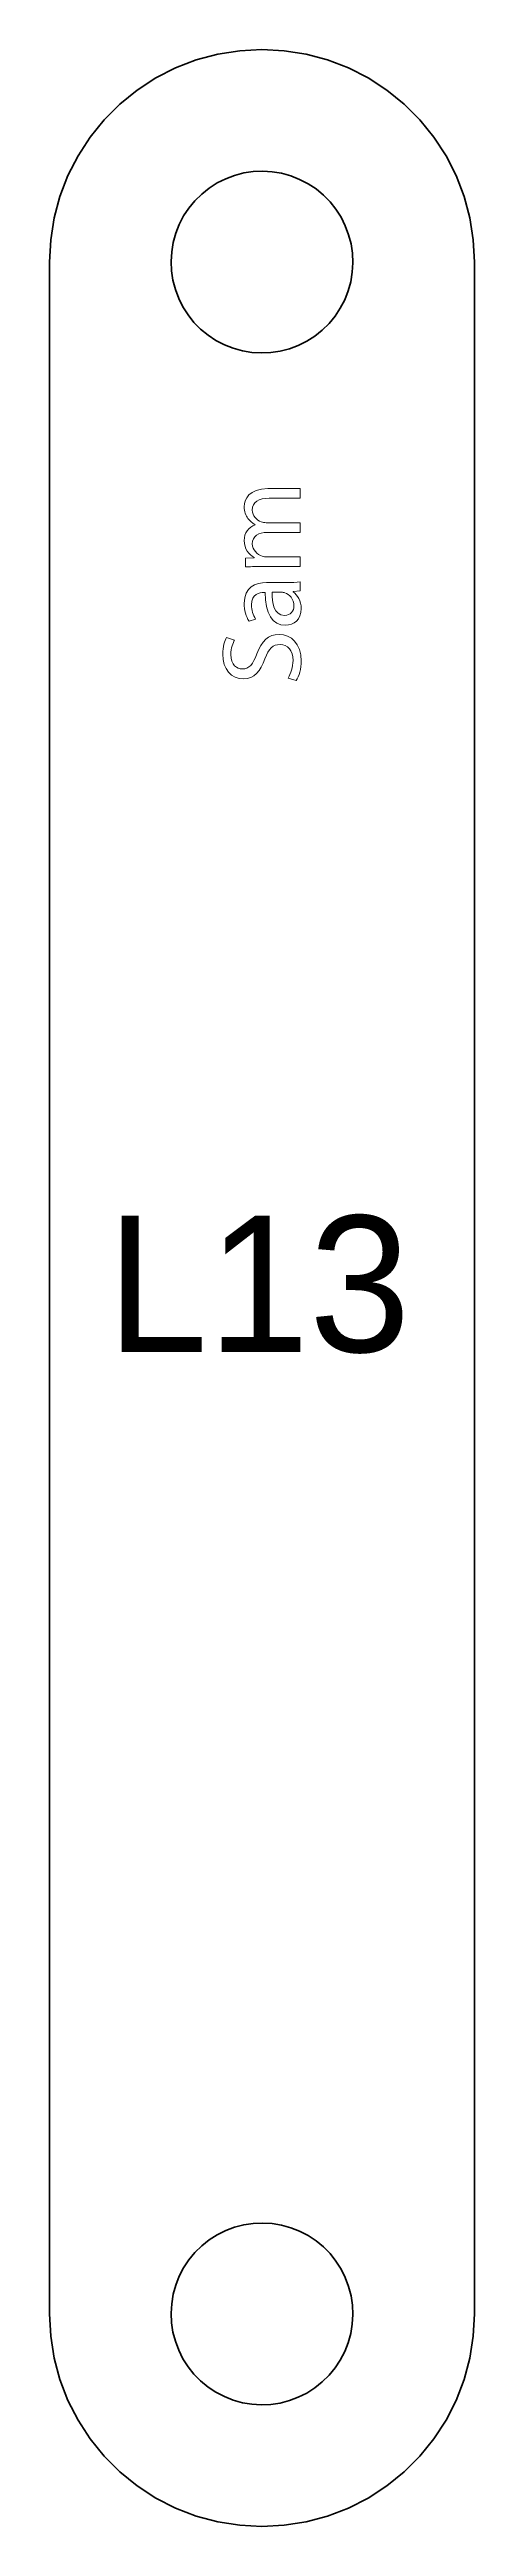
# Model space of a CAD drawing. Header units: millimetres. Extents: x 4 to 295, y -240 to -4.
# Drawn here: x 285.3 to 294.7, y -239.8 to -185.3 of the extents above; entities that cross this region are included whole.
import ezdxf

# ---------------------------------------------------------------- set-up
doc = ezdxf.new("R2010")
doc.units = ezdxf.units.MM
doc.header["$MEASUREMENT"] = 0
doc.layers.add('Layer 1', color=7, linetype='Continuous', lineweight=0)

msp = doc.modelspace()

# ---------------------------------------------------------------- texts
at = {"layer": 'Layer 1', "insert": (286.596, -214.029), "char_height": 0.2, "attachment_point": 7}
msp.add_mtext('\\C240;\\c2366701;\\FMyriad Pro|b0|i0|c1;\\H2.997200;\\W1.000000;L13', dxfattribs=at)

# ---------------------------------------------------------------- blocks, each defined once
blk = doc.blocks.new('Block_12')
at = {"layer": 'Layer 1', "color": 240, "lineweight": 0, "true_color": 0xff1c24}
for points, knots in [([(289.977, -196.708), (289.852, -196.708), (289.751, -196.71), (289.651, -196.717), (289.651, -196.717), (289.651, -196.526), (289.651, -196.526), (289.651, -196.526), (289.845, -196.516), (289.845, -196.516), (289.845, -196.516), (289.845, -196.509), (289.845, -196.509), (289.731, -196.442), (289.624, -196.33), (289.624, -196.132), (289.624, -195.968), (289.723, -195.843), (289.865, -195.791), (289.865, -195.791), (289.865, -195.786), (289.865, -195.786), (289.798, -195.749), (289.746, -195.702), (289.708, -195.652), (289.654, -195.58), (289.624, -195.501), (289.624, -195.387), (289.624, -195.228), (289.728, -194.992), (290.145, -194.992), (290.145, -194.992), (290.853, -194.992), (290.853, -194.992), (290.853, -194.992), (290.853, -195.205), (290.853, -195.205), (290.853, -195.205), (290.173, -195.205), (290.173, -195.205), (289.942, -195.205), (289.803, -195.29), (289.803, -195.466), (289.803, -195.59), (289.895, -195.687), (290.001, -195.724), (290.031, -195.734), (290.071, -195.742), (290.111, -195.742), (290.111, -195.742), (290.853, -195.742), (290.853, -195.742), (290.853, -195.742), (290.853, -195.955), (290.853, -195.955), (290.853, -195.955), (290.133, -195.955), (290.133, -195.955), (289.942, -195.955), (289.803, -196.04), (289.803, -196.206), (289.803, -196.343), (289.912, -196.442), (290.021, -196.477), (290.054, -196.489), (290.091, -196.494), (290.128, -196.494), (290.128, -196.494), (290.853, -196.494), (290.853, -196.494), (290.853, -196.494), (290.853, -196.708), (290.853, -196.708), (290.853, -196.708), (289.977, -196.708), (289.977, -196.708)], [0, 0, 0, 0, 1, 1, 1, 2, 2, 2, 3, 3, 3, 4, 4, 4, 5, 5, 5, 6, 6, 6, 7, 7, 7, 8, 8, 8, 9, 9, 9, 10, 10, 10, 11, 11, 11, 12, 12, 12, 13, 13, 13, 14, 14, 14, 15, 15, 15, 16, 16, 16, 17, 17, 17, 18, 18, 18, 19, 19, 19, 20, 20, 20, 21, 21, 21, 22, 22, 22, 23, 23, 23, 24, 24, 24, 25, 25, 25, 25]), ([(290.853, -197.24), (290.853, -197.24), (290.702, -197.257), (290.702, -197.257), (290.702, -197.257), (290.702, -197.265), (290.702, -197.265), (290.796, -197.331), (290.88, -197.461), (290.88, -197.632), (290.88, -197.875), (290.709, -197.999), (290.535, -197.999), (290.245, -197.999), (290.086, -197.741), (290.088, -197.277), (290.088, -197.277), (290.063, -197.277), (290.063, -197.277), (289.964, -197.277), (289.785, -197.304), (289.785, -197.55), (289.785, -197.662), (289.82, -197.778), (289.875, -197.863), (289.875, -197.863), (289.731, -197.912), (289.731, -197.912), (289.666, -197.813), (289.624, -197.669), (289.624, -197.518), (289.624, -197.15), (289.875, -197.061), (290.116, -197.061), (290.116, -197.061), (290.565, -197.061), (290.565, -197.061), (290.669, -197.061), (290.771, -197.056), (290.853, -197.041), (290.853, -197.041), (290.853, -197.24), (290.853, -197.24)], [0, 0, 0, 0, 1, 1, 1, 2, 2, 2, 3, 3, 3, 4, 4, 4, 5, 5, 5, 6, 6, 6, 7, 7, 7, 8, 8, 8, 9, 9, 9, 10, 10, 10, 11, 11, 11, 12, 12, 12, 13, 13, 13, 14, 14, 14, 14]), ([(290.24, -197.272), (290.235, -197.51), (290.277, -197.781), (290.51, -197.781), (290.652, -197.781), (290.719, -197.686), (290.719, -197.575), (290.719, -197.418), (290.62, -197.319), (290.518, -197.284), (290.496, -197.277), (290.471, -197.272), (290.448, -197.272), (290.448, -197.272), (290.24, -197.272), (290.24, -197.272)], [0, 0, 0, 0, 1, 1, 1, 2, 2, 2, 3, 3, 3, 4, 4, 4, 5, 5, 5, 5]), ([(290.59, -199.16), (290.649, -199.063), (290.699, -198.921), (290.699, -198.772), (290.699, -198.551), (290.582, -198.422), (290.413, -198.422), (290.257, -198.422), (290.168, -198.512), (290.081, -198.738), (289.984, -199.011), (289.843, -199.179), (289.607, -199.179), (289.346, -199.179), (289.152, -198.964), (289.152, -198.638), (289.152, -198.467), (289.192, -198.343), (289.234, -198.268), (289.234, -198.268), (289.41, -198.328), (289.41, -198.328), (289.381, -198.383), (289.331, -198.494), (289.331, -198.646), (289.331, -198.874), (289.467, -198.961), (289.582, -198.961), (289.738, -198.961), (289.815, -198.859), (289.905, -198.628), (290.014, -198.345), (290.15, -198.201), (290.396, -198.201), (290.654, -198.201), (290.878, -198.392), (290.878, -198.787), (290.878, -198.949), (290.831, -199.125), (290.771, -199.214), (290.771, -199.214), (290.59, -199.16), (290.59, -199.16)], [0, 0, 0, 0, 1, 1, 1, 2, 2, 2, 3, 3, 3, 4, 4, 4, 5, 5, 5, 6, 6, 6, 7, 7, 7, 8, 8, 8, 9, 9, 9, 10, 10, 10, 11, 11, 11, 12, 12, 12, 13, 13, 13, 14, 14, 14, 14])]:
    blk.add_open_spline(points, degree=3, knots=knots, dxfattribs=at)

# ---------------------------------------------------------------- linework, layer by layer
at = {"layer": 'Layer 1', "color": 18, "lineweight": 35, "true_color": 0x000000}
for points in [[(294.692, -235.15), (294.667, -235.639), (294.59, -236.122), (294.463, -236.595), (294.288, -237.052), (294.066, -237.488), (293.799, -237.898), (293.491, -238.279), (293.145, -238.625), (292.765, -238.933), (292.354, -239.2), (291.918, -239.422), (291.461, -239.597), (290.988, -239.724), (290.505, -239.8), (290.016, -239.826), (289.528, -239.8), (289.044, -239.724), (288.571, -239.597), (288.114, -239.422), (287.678, -239.2), (287.268, -238.933), (286.887, -238.625), (286.541, -238.279), (286.233, -237.898), (285.967, -237.488), (285.744, -237.052), (285.569, -236.595), (285.442, -236.122), (285.366, -235.639), (285.34, -235.15), (285.34, -190.009), (285.366, -189.52), (285.442, -189.037), (285.569, -188.564), (285.744, -188.107), (285.967, -187.671), (286.233, -187.261), (286.541, -186.88), (286.887, -186.534), (287.268, -186.226), (287.678, -185.959), (288.114, -185.737), (288.571, -185.562), (289.044, -185.435), (289.528, -185.359), (290.016, -185.333), (290.505, -185.359), (290.988, -185.435), (291.461, -185.562), (291.918, -185.737), (292.354, -185.959), (292.765, -186.226), (293.145, -186.534), (293.491, -186.88), (293.799, -187.261), (294.066, -187.671), (294.288, -188.107), (294.463, -188.564), (294.59, -189.037), (294.667, -189.52), (294.692, -190.009)], [(291.85, -189.21), (291.756, -189.023), (291.644, -188.847), (291.513, -188.683), (291.367, -188.534), (291.205, -188.401), (291.03, -188.285), (290.845, -188.189), (290.65, -188.112), (290.448, -188.056), (290.241, -188.022), (290.033, -188.009), (289.823, -188.018), (289.616, -188.049), (289.414, -188.102), (289.218, -188.175), (289.03, -188.269), (288.854, -188.382), (288.69, -188.512), (288.541, -188.659), (288.408, -188.82), (288.292, -188.995), (288.196, -189.181), (288.119, -189.376), (288.063, -189.577), (288.029, -189.784), (288.016, -189.993), (288.026, -190.202), (288.057, -190.409), (288.109, -190.612), (288.183, -190.808), (288.276, -190.995), (288.389, -191.172), (288.519, -191.335), (288.666, -191.485), (288.828, -191.618), (289.002, -191.733), (289.188, -191.83), (289.383, -191.906), (289.585, -191.962), (289.791, -191.996), (290, -192.009), (290.209, -192), (290.416, -191.969), (290.619, -191.916), (290.815, -191.843), (291.002, -191.749), (291.179, -191.637), (291.342, -191.506), (291.492, -191.359), (291.625, -191.198), (291.74, -191.023), (291.837, -190.837), (291.913, -190.643), (291.969, -190.441), (292.004, -190.234), (292.016, -190.025), (292.007, -189.816), (291.976, -189.609), (291.923, -189.407)], [(291.85, -234.351), (291.756, -234.164), (291.644, -233.988), (291.513, -233.824), (291.367, -233.675), (291.205, -233.541), (291.03, -233.426), (290.845, -233.329), (290.65, -233.253), (290.448, -233.197), (290.241, -233.163), (290.033, -233.15), (289.823, -233.159), (289.616, -233.19), (289.414, -233.243), (289.218, -233.316), (289.03, -233.41), (288.854, -233.522), (288.69, -233.653), (288.541, -233.8), (288.408, -233.961), (288.292, -234.136), (288.196, -234.322), (288.119, -234.517), (288.063, -234.718), (288.029, -234.925), (288.016, -235.134), (288.026, -235.343), (288.057, -235.55), (288.109, -235.753), (288.183, -235.949), (288.276, -236.136), (288.389, -236.312), (288.519, -236.476), (288.666, -236.625), (288.828, -236.758), (289.002, -236.874), (289.188, -236.97), (289.383, -237.047), (289.585, -237.103), (289.791, -237.137), (290, -237.15), (290.209, -237.141), (290.416, -237.11), (290.619, -237.057), (290.815, -236.984), (291.002, -236.89), (291.179, -236.778), (291.342, -236.647), (291.492, -236.5), (291.625, -236.339), (291.74, -236.164), (291.837, -235.978), (291.913, -235.783), (291.969, -235.582), (292.004, -235.375), (292.016, -235.166), (292.007, -234.957), (291.976, -234.75), (291.923, -234.547)]]:
    msp.add_lwpolyline(points, close=True, dxfattribs=at)

# ---------------------------------------------------------------- block references
at = {"layer": 'Layer 1'}
msp.add_blockref('Block_12', (0, 0), dxfattribs=at)

msp.set_redraw_order([(e.dxf.handle, doc.entitydb.next_handle()) for e in msp.query("TEXT MTEXT ATTDEF DIMENSION ARC_DIMENSION")])  # texts and dimensions are drawn at this point

doc.saveas('drawing.dxf')
